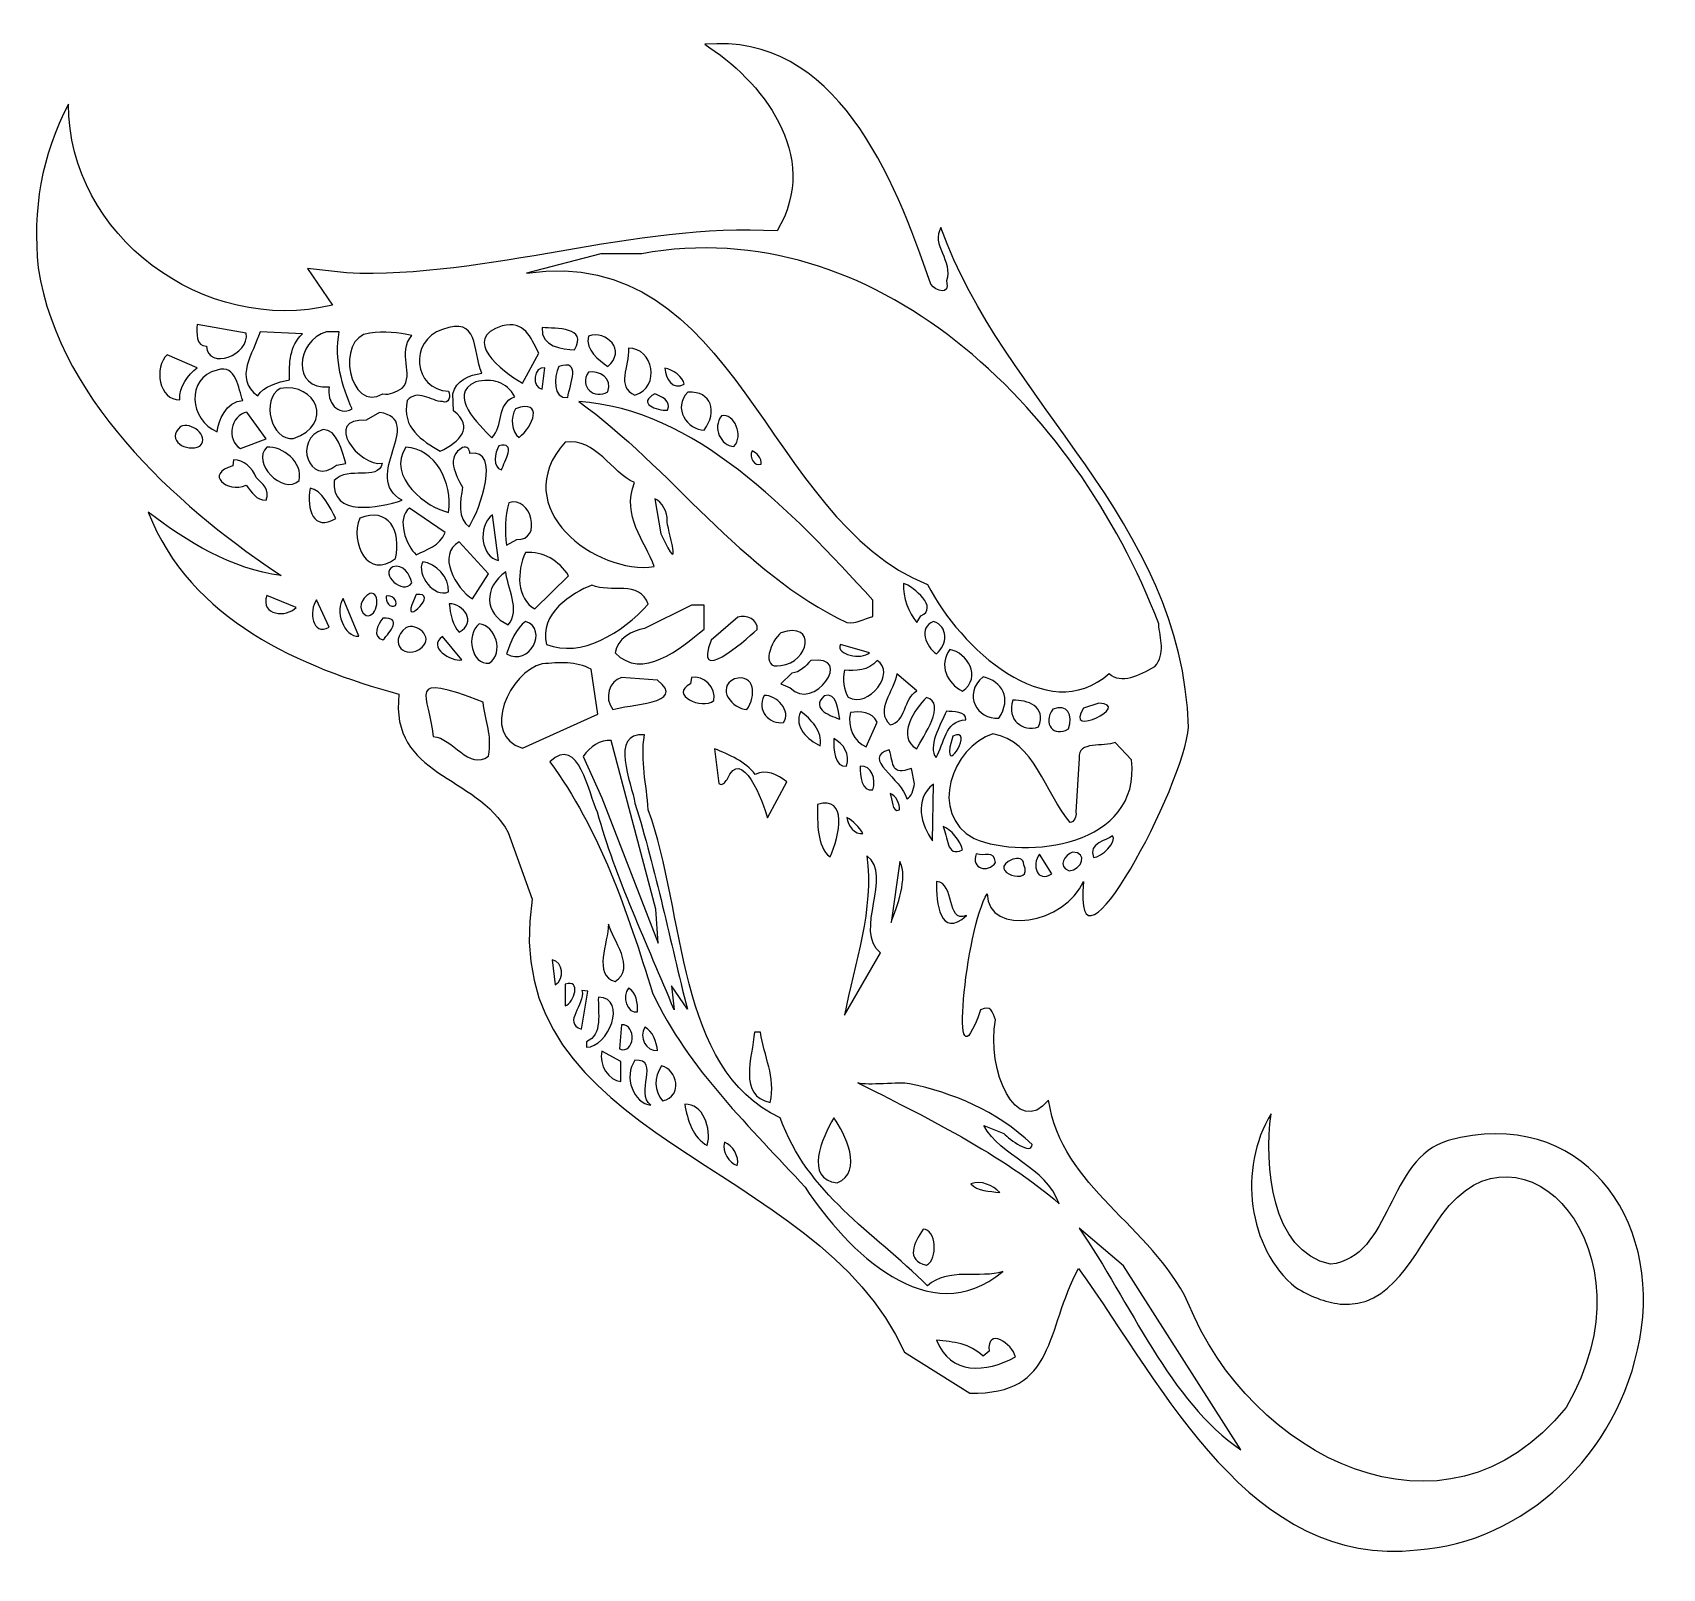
# Model space of a CAD drawing. Header units: centimetres. Extents: x -7.9 to 8, y -7.5 to 7.4.
import ezdxf

# ---------------------------------------------------------------- set-up
doc = ezdxf.new("R2010")
doc.units = ezdxf.units.CM
doc.header["$MEASUREMENT"] = 0
doc.layers.add('Ebene 1', color=7, linetype='Continuous')

msp = doc.modelspace()

# ---------------------------------------------------------------- linework, layer by layer
at = {"layer": 'Ebene 1'}
msp.add_open_spline([(-1.31303, 7.32479), (-0.03541, 7.43909), (0.52846, 6.04209), (0.8866, 4.99053), (0.8866, 4.99053), (0.9374, 4.92195), (1.0771, 4.87369), (1.039, 5.02355), (1.039, 5.02355), (1.10758, 5.21913), (0.88152, 5.37661), (0.98566, 5.54171), (0.98566, 5.54171), (1.5851, 3.83991), (3.33008, 2.70961), (3.39358, 0.68015), (3.39358, 0.68015), (3.36056, 0.13405), (2.2582, -1.9589), (2.3725, -0.82098), (2.3725, -0.82098), (2.19724, -1.22992), (1.4454, -1.36962), (1.43524, -0.94036), (1.43524, -0.94036), (1.2295, -1.2604), (1.04916, -2.97744), (1.37174, -2.07066), (1.37174, -2.07066), (1.46826, -2.01732), (1.49112, -2.09606), (1.51652, -2.16718), (1.51652, -2.16718), (1.42, -2.65232), (1.7248, -3.33304), (2.03214, -2.9495), (2.03214, -2.9495), (2.16422, -3.80802), (3.02782, -4.16108), (3.3885, -4.918), (3.3885, -4.918), (3.98032, -6.40644), (5.8904, -7.4072), (7.06642, -5.93908), (7.06642, -5.93908), (7.96812, -4.40746), (6.62446, -3.0003), (5.85738, -4.0671), (5.85738, -4.0671), (5.59322, -4.4354), (5.36208, -4.98658), (4.86932, -4.93324), (4.86932, -4.93324), (4.71946, -4.918), (4.57214, -4.8545), (4.43752, -4.77322), (4.43752, -4.77322), (3.96762, -4.39222), (3.87618, -3.61498), (4.19622, -3.08158), (4.19622, -3.08158), (4.13272, -3.58196), (4.19114, -4.41762), (4.77534, -4.54716), (4.77534, -4.54716), (5.37732, -4.47604), (5.3189, -3.51338), (5.92088, -3.3432), (5.92088, -3.3432), (7.2112, -2.99268), (8.00368, -4.10266), (7.7827, -5.27614), (7.7827, -5.27614), (7.58458, -6.40136), (6.64732, -7.25734), (5.62116, -7.32592), (5.62116, -7.32592), (3.99556, -7.50626), (3.17006, -5.77144), (2.32424, -4.5878), (2.32424, -4.5878), (1.99912, -5.18216), (2.11596, -5.82224), (1.2676, -5.79938), (1.2676, -5.79938), (1.2676, -5.79938), (0.63006, -5.40314), (0.63006, -5.40314), (0.63006, -5.40314), (-0.21575, -3.5083), (-3.34757, -3.35082), (-2.99197, -0.9937), (-2.99197, -0.9937), (-2.99197, -0.9937), (-3.22311, -0.346), (-3.22311, -0.346), (-3.22311, -0.346), (-3.54061, 0.23057), (-4.37627, 0.18993), (-4.28737, 1.00273), (-4.28737, 1.00273), (-5.23225, 1.25927), (-6.31937, 1.71901), (-6.72577, 2.77311), (-6.72577, 2.77311), (-6.34985, 2.48609), (-5.91805, 2.21685), (-5.43291, 2.15589), (-5.43291, 2.15589), (-6.30413, 2.72993), (-7.58683, 3.79419), (-7.79765, 5.15055), (-7.79765, 5.15055), (-7.85099, 5.71189), (-7.76971, 6.24021), (-7.50047, 6.74313), (-7.50047, 6.74313), (-7.50555, 5.46551), (-6.18221, 4.48507), (-4.93253, 4.78733), (-4.93253, 4.78733), (-4.93253, 4.78733), (-5.17637, 5.14293), (-5.17637, 5.14293), (-5.17637, 5.14293), (-5.17637, 5.14293), (-4.79791, 5.09975), (-4.79791, 5.09975), (-4.79791, 5.09975), (-3.41615, 5.04133), (-2.00645, 5.58997), (-0.60945, 5.50869), (-0.60945, 5.50869), (-0.16495, 6.24529), (-0.76947, 6.98189), (-1.31303, 7.32479)], degree=3, knots=[0, 0, 0, 0, 0.02941176, 0.02941176, 0.02941176, 0.02941176, 0.05882353, 0.05882353, 0.05882353, 0.05882353, 0.08823529, 0.08823529, 0.08823529, 0.08823529, 0.11764706, 0.11764706, 0.11764706, 0.11764706, 0.14705882, 0.14705882, 0.14705882, 0.14705882, 0.17647059, 0.17647059, 0.17647059, 0.17647059, 0.20588235, 0.20588235, 0.20588235, 0.20588235, 0.23529412, 0.23529412, 0.23529412, 0.23529412, 0.26470588, 0.26470588, 0.26470588, 0.26470588, 0.29411765, 0.29411765, 0.29411765, 0.29411765, 0.32352941, 0.32352941, 0.32352941, 0.32352941, 0.35294118, 0.35294118, 0.35294118, 0.35294118, 0.38235294, 0.38235294, 0.38235294, 0.38235294, 0.41176471, 0.41176471, 0.41176471, 0.41176471, 0.44117647, 0.44117647, 0.44117647, 0.44117647, 0.47058824, 0.47058824, 0.47058824, 0.47058824, 0.5, 0.5, 0.5, 0.5, 0.52941176, 0.52941176, 0.52941176, 0.52941176, 0.55882353, 0.55882353, 0.55882353, 0.55882353, 0.58823529, 0.58823529, 0.58823529, 0.58823529, 0.61764706, 0.61764706, 0.61764706, 0.61764706, 0.64705882, 0.64705882, 0.64705882, 0.64705882, 0.67647059, 0.67647059, 0.67647059, 0.67647059, 0.70588235, 0.70588235, 0.70588235, 0.70588235, 0.73529412, 0.73529412, 0.73529412, 0.73529412, 0.76470588, 0.76470588, 0.76470588, 0.76470588, 0.79411765, 0.79411765, 0.79411765, 0.79411765, 0.82352941, 0.82352941, 0.82352941, 0.82352941, 0.85294118, 0.85294118, 0.85294118, 0.85294118, 0.88235294, 0.88235294, 0.88235294, 0.88235294, 0.91176471, 0.91176471, 0.91176471, 0.91176471, 0.94117647, 0.94117647, 0.94117647, 0.94117647, 0.97058824, 0.97058824, 0.97058824, 0.97058824, 1, 1, 1, 1], dxfattribs=at)
at = {"layer": 'Ebene 1', "color": 7}
for points, knots in [([(-1.92517, 5.28771), (0.33034, 5.69665), (2.29122, 3.81197), (3.10402, 1.68599), (3.10402, 1.68599), (3.11418, 1.53867), (3.17514, 1.39897), (3.06592, 1.26943), (3.06592, 1.26943), (2.9186, 1.18561), (2.73572, 1.09671), (2.62142, 1.20085), (2.62142, 1.20085), (2.02198, 0.66999), (1.17108, 1.44977), (0.85612, 2.06699), (0.85612, 2.06699), (-0.73391, 2.70453), (-0.99553, 5.39439), (-3.04531, 5.09721), (-3.04531, 5.09721), (-3.04531, 5.09721), (-2.32395, 5.28771), (-2.32395, 5.28771), (-2.32395, 5.28771), (-2.32395, 5.28771), (-1.92517, 5.28771), (-1.92517, 5.28771)], [0, 0, 0, 0, 0.14285714, 0.14285714, 0.14285714, 0.14285714, 0.28571429, 0.28571429, 0.28571429, 0.28571429, 0.42857143, 0.42857143, 0.42857143, 0.42857143, 0.57142857, 0.57142857, 0.57142857, 0.57142857, 0.71428571, 0.71428571, 0.71428571, 0.71428571, 0.85714286, 0.85714286, 0.85714286, 0.85714286, 1, 1, 1, 1]), ([(-6.25079, 4.59937), (-6.25079, 4.59937), (-5.77327, 4.51301), (-5.77327, 4.51301), (-5.77327, 4.51301), (-5.73517, 4.30219), (-6.14665, 4.14979), (-6.15935, 4.38601), (-6.15935, 4.38601), (-6.26603, 4.38855), (-6.25333, 4.51555), (-6.25079, 4.59937)], [0, 0, 0, 0, 0.33333333, 0.33333333, 0.33333333, 0.33333333, 0.66666667, 0.66666667, 0.66666667, 0.66666667, 1, 1, 1, 1]), ([(-3.86319, 4.55111), (-3.50759, 4.68065), (-3.57109, 4.35299), (-3.48219, 4.12439), (-3.48219, 4.12439), (-3.59903, 4.10661), (-3.73365, 4.05581), (-3.76413, 3.92373), (-3.76413, 3.92373), (-3.76413, 3.92373), (-3.75651, 3.75863), (-3.75651, 3.75863), (-3.75651, 3.75863), (-3.54569, 3.59607), (-3.69809, 3.45637), (-3.88605, 3.36493), (-3.88605, 3.36493), (-4.06131, 3.46907), (-4.26451, 3.59099), (-4.20609, 3.85769), (-4.20609, 3.85769), (-4.10703, 3.97961), (-3.97241, 3.85007), (-3.86319, 3.84753), (-3.86319, 3.84753), (-3.80477, 3.82467), (-3.77937, 3.90087), (-3.80477, 3.94913), (-3.80477, 3.94913), (-4.14767, 3.96691), (-4.19593, 4.43935), (-3.86319, 4.55111)], [0, 0, 0, 0, 0.125, 0.125, 0.125, 0.125, 0.25, 0.25, 0.25, 0.25, 0.375, 0.375, 0.375, 0.375, 0.5, 0.5, 0.5, 0.5, 0.625, 0.625, 0.625, 0.625, 0.75, 0.75, 0.75, 0.75, 0.875, 0.875, 0.875, 0.875, 1, 1, 1, 1]), ([(-3.28153, 4.58413), (-3.06563, 4.64255), (-3.00975, 4.47491), (-2.92593, 4.31997), (-2.92593, 4.31997), (-2.92593, 4.31997), (-3.08595, 4.02787), (-3.08595, 4.02787), (-3.08595, 4.02787), (-3.28915, 4.14471), (-3.69047, 4.46221), (-3.28153, 4.58413)], [0, 0, 0, 0, 0.33333333, 0.33333333, 0.33333333, 0.33333333, 0.66666667, 0.66666667, 0.66666667, 0.66666667, 1, 1, 1, 1]), ([(-5.63865, 4.52571), (-5.63865, 4.52571), (-5.22463, 4.50793), (-5.22463, 4.50793), (-5.22463, 4.50793), (-5.35163, 4.39109), (-5.35671, 4.22345), (-5.35163, 4.06089), (-5.35163, 4.06089), (-5.46593, 4.03549), (-5.60309, 3.99993), (-5.66151, 3.90341), (-5.66151, 3.90341), (-5.89773, 4.08375), (-5.70469, 4.30981), (-5.63865, 4.52571)], [0, 0, 0, 0, 0.25, 0.25, 0.25, 0.25, 0.5, 0.5, 0.5, 0.5, 0.75, 0.75, 0.75, 0.75, 1, 1, 1, 1]), ([(-4.99095, 4.52825), (-4.99095, 4.52825), (-4.86903, 4.52571), (-4.86903, 4.52571), (-4.86903, 4.52571), (-4.91729, 4.25647), (-4.84109, 3.99739), (-4.74203, 3.77641), (-4.74203, 3.77641), (-4.88427, 3.70275), (-4.99095, 3.84499), (-4.96555, 3.99231), (-4.96555, 3.99231), (-5.33639, 3.95929), (-5.29067, 4.43681), (-4.99095, 4.52825)], [0, 0, 0, 0, 0.25, 0.25, 0.25, 0.25, 0.5, 0.5, 0.5, 0.5, 0.75, 0.75, 0.75, 0.75, 1, 1, 1, 1]), ([(-4.57185, 4.51555), (-4.42707, 4.53587), (-4.29499, 4.51809), (-4.16037, 4.49269), (-4.16037, 4.49269), (-4.31023, 4.31489), (-4.12989, 4.11677), (-4.25435, 3.97961), (-4.25435, 3.97961), (-4.31785, 3.94405), (-4.37119, 3.91103), (-4.44231, 3.92373), (-4.44231, 3.92373), (-4.76743, 3.72815), (-4.91475, 4.47237), (-4.57185, 4.51555)], [0, 0, 0, 0, 0.25, 0.25, 0.25, 0.25, 0.5, 0.5, 0.5, 0.5, 0.75, 0.75, 0.75, 0.75, 1, 1, 1, 1]), ([(-2.89291, 4.56889), (-2.75829, 4.55365), (-2.44841, 4.58413), (-2.57795, 4.35045), (-2.57795, 4.35045), (-2.69479, 4.36061), (-2.91323, 4.37839), (-2.89291, 4.56889)], [0, 0, 0, 0, 0.5, 0.5, 0.5, 0.5, 1, 1, 1, 1]), ([(-2.44333, 4.48507), (-2.26807, 4.54857), (-2.06995, 4.34283), (-2.25537, 4.19043), (-2.25537, 4.19043), (-2.34427, 4.25393), (-2.47635, 4.34537), (-2.44333, 4.48507)], [0, 0, 0, 0, 0.5, 0.5, 0.5, 0.5, 1, 1, 1, 1]), ([(-6.54035, 4.30473), (-6.54035, 4.30473), (-6.25079, 4.17773), (-6.25079, 4.17773), (-6.25079, 4.17773), (-6.33969, 4.10915), (-6.42605, 3.99485), (-6.41843, 3.86531), (-6.41843, 3.86531), (-6.62417, 3.85769), (-6.67243, 4.18535), (-6.54035, 4.30473)], [0, 0, 0, 0, 0.33333333, 0.33333333, 0.33333333, 0.33333333, 0.66666667, 0.66666667, 0.66666667, 0.66666667, 1, 1, 1, 1]), ([(-2.05471, 4.36823), (-1.81341, 4.37331), (-1.73721, 3.98977), (-1.99121, 3.91103), (-1.99121, 3.91103), (-2.17917, 3.99739), (-2.04709, 4.18281), (-2.05471, 4.36823)], [0, 0, 0, 0, 0.5, 0.5, 0.5, 0.5, 1, 1, 1, 1]), ([(-6.05521, 4.15487), (-5.86471, 4.21583), (-5.85201, 3.96945), (-5.80629, 3.86023), (-5.80629, 3.86023), (-5.96377, 3.85515), (-6.05267, 3.64941), (-6.05521, 3.55543), (-6.05521, 3.55543), (-6.32445, 3.66719), (-6.36509, 4.07613), (-6.05521, 4.15487)], [0, 0, 0, 0, 0.33333333, 0.33333333, 0.33333333, 0.33333333, 0.66666667, 0.66666667, 0.66666667, 0.66666667, 1, 1, 1, 1]), ([(-2.89291, 3.96945), (-2.99959, 3.97707), (-2.97673, 4.20313), (-2.86751, 4.17519), (-2.86751, 4.17519), (-2.86751, 4.17519), (-2.89291, 3.96945), (-2.89291, 3.96945)], [0, 0, 0, 0, 0.5, 0.5, 0.5, 0.5, 1, 1, 1, 1]), ([(-2.73289, 4.19043), (-2.50683, 4.26409), (-2.62621, 4.02279), (-2.64399, 3.88817), (-2.64399, 3.88817), (-2.79385, 3.87039), (-2.77861, 4.08629), (-2.73289, 4.19043)], [0, 0, 0, 0, 0.5, 0.5, 0.5, 0.5, 1, 1, 1, 1]), ([(-2.44333, 4.13455), (-2.34427, 4.15487), (-2.20203, 4.07613), (-2.25537, 3.94405), (-2.25537, 3.94405), (-2.38745, 3.86277), (-2.53731, 3.99231), (-2.44333, 4.13455)], [0, 0, 0, 0, 0.5, 0.5, 0.5, 0.5, 1, 1, 1, 1]), ([(-1.69911, 4.17265), (-1.63053, 4.16503), (-1.51623, 4.08375), (-1.51369, 4.01771), (-1.51369, 4.01771), (-1.62291, 3.95167), (-1.69657, 4.07359), (-1.69911, 4.17265)], [0, 0, 0, 0, 0.5, 0.5, 0.5, 0.5, 1, 1, 1, 1]), ([(-5.44307, 3.97453), (-5.09001, 4.03803), (-4.91475, 3.62655), (-5.31353, 3.48939), (-5.31353, 3.48939), (-5.52943, 3.46399), (-5.63357, 3.87039), (-5.44307, 3.97453)], [0, 0, 0, 0, 0.5, 0.5, 0.5, 0.5, 1, 1, 1, 1]), ([(-3.54061, 4.04057), (-3.37551, 4.07613), (-3.24089, 4.04311), (-3.15961, 3.89579), (-3.15961, 3.89579), (-3.34249, 3.82975), (-3.26629, 3.60877), (-3.38313, 3.49701), (-3.38313, 3.49701), (-3.50759, 3.62401), (-3.82255, 3.91103), (-3.54061, 4.04057)], [0, 0, 0, 0, 0.33333333, 0.33333333, 0.33333333, 0.33333333, 0.66666667, 0.66666667, 0.66666667, 0.66666667, 1, 1, 1, 1]), ([(-3.15199, 3.77895), (-2.87513, 3.87547), (-2.98181, 3.60369), (-3.11897, 3.49955), (-3.11897, 3.49955), (-3.19263, 3.55035), (-3.20787, 3.69513), (-3.15199, 3.77895)], [0, 0, 0, 0, 0.5, 0.5, 0.5, 0.5, 1, 1, 1, 1]), ([(-2.53731, 3.84753), (-1.40955, 3.77895), (-0.47737, 2.78835), (0.32272, 1.91713), (0.32272, 1.91713), (0.32272, 1.91713), (0.32272, 1.75711), (0.32272, 1.75711), (0.32272, 1.75711), (0.23636, 1.73425), (0.16524, 1.68599), (0.07126, 1.69869), (0.07126, 1.69869), (-0.95489, 2.17875), (-1.65085, 3.21761), (-2.53731, 3.84753)], [0, 0, 0, 0, 0.25, 0.25, 0.25, 0.25, 0.5, 0.5, 0.5, 0.5, 0.75, 0.75, 0.75, 0.75, 1, 1, 1, 1]), ([(-1.79817, 3.92373), (-1.73975, 3.89833), (-1.63307, 3.86023), (-1.67371, 3.76371), (-1.67371, 3.76371), (-1.78039, 3.75863), (-1.97343, 3.82975), (-1.79817, 3.92373)], [0, 0, 0, 0, 0.5, 0.5, 0.5, 0.5, 1, 1, 1, 1]), ([(-1.47559, 3.93897), (-1.24445, 3.95421), (-1.18603, 3.74847), (-1.31811, 3.57067), (-1.31811, 3.57067), (-1.47559, 3.57067), (-1.63307, 3.78911), (-1.47559, 3.93897)], [0, 0, 0, 0, 0.5, 0.5, 0.5, 0.5, 1, 1, 1, 1]), ([(-6.41081, 3.60623), (-6.31683, 3.65449), (-6.12125, 3.51733), (-6.22539, 3.41573), (-6.22539, 3.41573), (-6.34731, 3.34969), (-6.56575, 3.47161), (-6.41081, 3.60623)], [0, 0, 0, 0, 0.5, 0.5, 0.5, 0.5, 1, 1, 1, 1]), ([(-5.76565, 3.74593), (-5.76565, 3.74593), (-5.58023, 3.48685), (-5.58023, 3.48685), (-5.58023, 3.48685), (-5.58023, 3.48685), (-5.82915, 3.39033), (-5.82915, 3.39033), (-5.82915, 3.39033), (-5.97139, 3.48177), (-5.92313, 3.71291), (-5.76565, 3.74593)], [0, 0, 0, 0, 0.33333333, 0.33333333, 0.33333333, 0.33333333, 0.66666667, 0.66666667, 0.66666667, 0.66666667, 1, 1, 1, 1]), ([(-4.47533, 3.74339), (-4.01305, 3.66973), (-4.66837, 3.11093), (-4.25435, 2.88741), (-4.25435, 2.88741), (-4.48803, 2.81883), (-4.94523, 2.71469), (-4.91729, 3.08045), (-4.91729, 3.08045), (-4.77759, 3.22777), (-4.49565, 3.06521), (-4.44993, 3.24809), (-4.44993, 3.24809), (-4.67599, 3.20999), (-5.03413, 3.69005), (-4.60487, 3.66719), (-4.60487, 3.66719), (-4.60487, 3.66719), (-4.47533, 3.74339), (-4.47533, 3.74339)], [0, 0, 0, 0, 0.2, 0.2, 0.2, 0.2, 0.4, 0.4, 0.4, 0.4, 0.6, 0.6, 0.6, 0.6, 0.8, 0.8, 0.8, 0.8, 1, 1, 1, 1]), ([(-1.15047, 3.71037), (-1.02601, 3.74339), (-0.92949, 3.50971), (-1.02855, 3.41065), (-1.02855, 3.41065), (-1.15809, 3.42081), (-1.23937, 3.59099), (-1.15047, 3.71037)], [0, 0, 0, 0, 0.5, 0.5, 0.5, 0.5, 1, 1, 1, 1]), ([(-5.02397, 3.57575), (-4.89189, 3.58337), (-4.83601, 3.35477), (-4.80299, 3.24555), (-4.80299, 3.24555), (-4.80299, 3.24555), (-4.89443, 3.23031), (-4.89443, 3.23031), (-4.89443, 3.23031), (-5.15859, 3.00933), (-5.32623, 3.48939), (-5.02397, 3.57575)], [0, 0, 0, 0, 0.33333333, 0.33333333, 0.33333333, 0.33333333, 0.66666667, 0.66666667, 0.66666667, 0.66666667, 1, 1, 1, 1]), ([(-2.66939, 3.45383), (-2.37221, 3.49447), (-2.21981, 3.15919), (-1.99629, 3.06013), (-1.99629, 3.06013), (-2.12329, 2.72739), (-1.89469, 2.49879), (-1.80325, 2.24225), (-1.80325, 2.24225), (-2.36205, 2.15843), (-3.24851, 2.81375), (-2.66939, 3.45383)], [0, 0, 0, 0, 0.33333333, 0.33333333, 0.33333333, 0.33333333, 0.66666667, 0.66666667, 0.66666667, 0.66666667, 1, 1, 1, 1]), ([(-5.57261, 3.40557), (-5.41767, 3.41573), (-5.21955, 3.25825), (-5.25765, 3.08045), (-5.25765, 3.08045), (-5.42021, 2.93059), (-5.72755, 3.26079), (-5.57261, 3.40557)], [0, 0, 0, 0, 0.5, 0.5, 0.5, 0.5, 1, 1, 1, 1]), ([(-4.21879, 3.40557), (-3.93685, 3.39033), (-3.76159, 3.06521), (-3.80477, 2.77057), (-3.80477, 2.77057), (-4.00543, 2.80867), (-4.41691, 3.11601), (-4.21879, 3.40557)], [0, 0, 0, 0, 0.5, 0.5, 0.5, 0.5, 1, 1, 1, 1]), ([(-3.66761, 3.40049), (-3.62443, 3.41827), (-3.59903, 3.38525), (-3.59649, 3.34461), (-3.59649, 3.34461), (-3.28915, 3.39033), (-3.49743, 2.80105), (-3.60411, 2.63087), (-3.60411, 2.63087), (-3.72095, 2.70453), (-3.69047, 2.88741), (-3.66761, 3.01441), (-3.66761, 3.01441), (-3.73619, 3.13379), (-3.83271, 3.31667), (-3.66761, 3.40049)], [0, 0, 0, 0, 0.25, 0.25, 0.25, 0.25, 0.5, 0.5, 0.5, 0.5, 0.75, 0.75, 0.75, 0.75, 1, 1, 1, 1]), ([(-3.31455, 3.41827), (-3.14183, 3.46145), (-3.25867, 3.26841), (-3.28915, 3.18459), (-3.28915, 3.18459), (-3.37805, 3.20491), (-3.35519, 3.35223), (-3.31455, 3.41827)], [0, 0, 0, 0, 0.5, 0.5, 0.5, 0.5, 1, 1, 1, 1]), ([(-0.76439, 3.23793), (-0.82789, 3.21761), (-0.88631, 3.30143), (-0.85075, 3.36747), (-0.85075, 3.36747), (-0.81011, 3.35223), (-0.75423, 3.29889), (-0.76439, 3.23793)], [0, 0, 0, 0, 0.5, 0.5, 0.5, 0.5, 1, 1, 1, 1]), ([(-5.89519, 3.28111), (-5.79613, 3.28365), (-5.71485, 3.20491), (-5.67675, 3.11093), (-5.67675, 3.11093), (-5.61833, 3.04997), (-5.53451, 2.98901), (-5.58023, 2.88741), (-5.58023, 2.88741), (-5.67929, 2.88995), (-5.70977, 2.96107), (-5.77327, 3.03473), (-5.77327, 3.03473), (-5.96377, 2.95599), (-6.18221, 3.14649), (-5.90281, 3.22269), (-5.90281, 3.22269), (-5.90281, 3.22269), (-5.89519, 3.28111), (-5.89519, 3.28111)], [0, 0, 0, 0, 0.2, 0.2, 0.2, 0.2, 0.4, 0.4, 0.4, 0.4, 0.6, 0.6, 0.6, 0.6, 0.8, 0.8, 0.8, 0.8, 1, 1, 1, 1]), ([(-5.15097, 3.00425), (-5.04429, 2.99917), (-4.95285, 2.81121), (-4.90205, 2.71215), (-4.90205, 2.71215), (-5.11541, 2.58007), (-5.18907, 2.79851), (-5.15097, 3.00425)], [0, 0, 0, 0, 0.5, 0.5, 0.5, 0.5, 1, 1, 1, 1]), ([(-3.21803, 2.86201), (-3.00213, 2.94329), (-2.88529, 2.49117), (-3.14183, 2.50641), (-3.14183, 2.50641), (-3.14183, 2.50641), (-3.24089, 2.45053), (-3.24089, 2.45053), (-3.24089, 2.45053), (-3.25867, 2.58515), (-3.25867, 2.73247), (-3.21803, 2.86201)], [0, 0, 0, 0, 0.33333333, 0.33333333, 0.33333333, 0.33333333, 0.66666667, 0.66666667, 0.66666667, 0.66666667, 1, 1, 1, 1]), ([(-1.79817, 2.90265), (-1.72451, 2.87217), (-1.67371, 2.77311), (-1.67879, 2.68929), (-1.67879, 2.68929), (-1.68387, 2.63849), (-1.50607, 2.07207), (-1.73975, 2.56229), (-1.73975, 2.56229), (-1.73975, 2.56229), (-1.79817, 2.90265), (-1.79817, 2.90265)], [0, 0, 0, 0, 0.33333333, 0.33333333, 0.33333333, 0.33333333, 0.66666667, 0.66666667, 0.66666667, 0.66666667, 1, 1, 1, 1]), ([(-4.66837, 2.71469), (-4.39151, 2.82645), (-4.25943, 2.59023), (-4.32039, 2.32099), (-4.32039, 2.32099), (-4.58709, 2.11271), (-4.76743, 2.47085), (-4.66837, 2.71469)], [0, 0, 0, 0, 0.5, 0.5, 0.5, 0.5, 1, 1, 1, 1]), ([(-4.18577, 2.81121), (-4.18577, 2.81121), (-3.83779, 2.57499), (-3.83779, 2.57499), (-3.83779, 2.57499), (-3.88605, 2.44545), (-4.02067, 2.40735), (-4.11973, 2.35655), (-4.11973, 2.35655), (-4.21371, 2.44545), (-4.31785, 2.70961), (-4.18577, 2.81121)], [0, 0, 0, 0, 0.33333333, 0.33333333, 0.33333333, 0.33333333, 0.66666667, 0.66666667, 0.66666667, 0.66666667, 1, 1, 1, 1]), ([(-3.37805, 2.74771), (-3.37805, 2.74771), (-3.31963, 2.30321), (-3.31963, 2.30321), (-3.31963, 2.30321), (-3.48219, 2.32861), (-3.53045, 2.62833), (-3.37805, 2.74771)], [0, 0, 0, 0, 0.5, 0.5, 0.5, 0.5, 1, 1, 1, 1]), ([(-3.70063, 2.48355), (-3.70063, 2.48355), (-3.41615, 2.17367), (-3.41615, 2.17367), (-3.41615, 2.17367), (-3.41615, 2.17367), (-3.57109, 1.92729), (-3.57109, 1.92729), (-3.57109, 1.92729), (-3.73619, 2.02889), (-3.92161, 2.36417), (-3.70063, 2.48355)], [0, 0, 0, 0, 0.33333333, 0.33333333, 0.33333333, 0.33333333, 0.66666667, 0.66666667, 0.66666667, 0.66666667, 1, 1, 1, 1]), ([(-3.05547, 2.37941), (-2.88783, 2.39211), (-2.72781, 2.30067), (-2.63637, 2.15335), (-2.63637, 2.15335), (-2.63637, 2.15335), (-2.96657, 1.83077), (-2.96657, 1.83077), (-2.96657, 1.83077), (-3.14183, 1.92983), (-3.14437, 2.19653), (-3.05547, 2.37941)], [0, 0, 0, 0, 0.33333333, 0.33333333, 0.33333333, 0.33333333, 0.66666667, 0.66666667, 0.66666667, 0.66666667, 1, 1, 1, 1]), ([(-4.34579, 2.23971), (-4.24673, 2.27273), (-4.18069, 2.16351), (-4.16037, 2.08477), (-4.16037, 2.08477), (-4.24927, 1.95777), (-4.47787, 2.17621), (-4.34579, 2.23971)], [0, 0, 0, 0, 0.5, 0.5, 0.5, 0.5, 1, 1, 1, 1]), ([(-4.05623, 2.29051), (-3.92669, 2.27019), (-3.79461, 2.14319), (-3.80477, 1.99587), (-3.80477, 1.99587), (-3.94701, 1.93491), (-4.11973, 2.16351), (-4.05623, 2.29051)], [0, 0, 0, 0, 0.5, 0.5, 0.5, 0.5, 1, 1, 1, 1]), ([(-3.24851, 2.19145), (-3.23073, 2.03397), (-3.10373, 1.82569), (-3.22311, 1.67583), (-3.22311, 1.67583), (-3.46187, 1.78251), (-3.46187, 2.04413), (-3.24851, 2.19145)], [0, 0, 0, 0, 0.5, 0.5, 0.5, 0.5, 1, 1, 1, 1]), ([(-2.41031, 2.06191), (-2.22743, 1.98063), (-1.94803, 2.11525), (-1.86167, 1.87649), (-1.86167, 1.87649), (-2.11567, 1.59709), (-2.51191, 1.35071), (-2.85227, 1.48533), (-2.85227, 1.48533), (-2.92593, 1.78759), (-2.60335, 1.98825), (-2.41031, 2.06191)], [0, 0, 0, 0, 0.33333333, 0.33333333, 0.33333333, 0.33333333, 0.66666667, 0.66666667, 0.66666667, 0.66666667, 1, 1, 1, 1]), ([(0.6199, 2.07969), (0.7215, 2.04921), (0.96788, 1.83585), (0.79008, 1.76473), (0.79008, 1.76473), (0.79008, 1.76473), (0.74944, 1.69869), (0.74944, 1.69869), (0.74944, 1.69869), (0.66816, 1.79267), (0.61482, 1.93999), (0.6199, 2.07969)], [0, 0, 0, 0, 0.33333333, 0.33333333, 0.33333333, 0.33333333, 0.66666667, 0.66666667, 0.66666667, 0.66666667, 1, 1, 1, 1]), ([(-5.57261, 1.96285), (-5.57261, 1.96285), (-5.28813, 1.84601), (-5.28813, 1.84601), (-5.28813, 1.84601), (-5.38211, 1.74441), (-5.63611, 1.76219), (-5.57261, 1.96285)], [0, 0, 0, 0, 0.5, 0.5, 0.5, 0.5, 1, 1, 1, 1]), ([(-5.09001, 1.91967), (-5.09001, 1.91967), (-4.96555, 1.65297), (-4.96555, 1.65297), (-4.96555, 1.65297), (-5.13319, 1.56407), (-5.16367, 1.81045), (-5.09001, 1.91967)], [0, 0, 0, 0, 0.5, 0.5, 0.5, 0.5, 1, 1, 1, 1]), ([(-4.82839, 1.93237), (-4.82839, 1.93237), (-4.67599, 1.56407), (-4.67599, 1.56407), (-4.67599, 1.56407), (-4.82331, 1.55137), (-4.91729, 1.82315), (-4.82839, 1.93237)], [0, 0, 0, 0, 0.5, 0.5, 0.5, 0.5, 1, 1, 1, 1]), ([(-4.57185, 1.98063), (-4.45501, 2.00857), (-4.49311, 1.73679), (-4.60487, 1.76727), (-4.60487, 1.76727), (-4.70393, 1.82315), (-4.65059, 1.93745), (-4.57185, 1.98063)], [0, 0, 0, 0, 0.5, 0.5, 0.5, 0.5, 1, 1, 1, 1]), ([(-4.41183, 1.95523), (-4.36357, 1.97047), (-4.29499, 1.91713), (-4.32039, 1.86379), (-4.32039, 1.86379), (-4.37119, 1.83077), (-4.42199, 1.90443), (-4.41183, 1.95523)], [0, 0, 0, 0, 0.5, 0.5, 0.5, 0.5, 1, 1, 1, 1]), ([(-4.11973, 1.97047), (-3.88605, 2.00095), (-4.24419, 1.66059), (-4.16037, 1.87141), (-4.16037, 1.87141), (-4.16037, 1.87141), (-4.11973, 1.97047), (-4.11973, 1.97047)], [0, 0, 0, 0, 0.5, 0.5, 0.5, 0.5, 1, 1, 1, 1]), ([(-4.44231, 1.73933), (-4.25435, 1.75457), (-4.36865, 1.60725), (-4.44231, 1.52851), (-4.44231, 1.52851), (-4.55153, 1.55645), (-4.49565, 1.68091), (-4.44231, 1.73933)], [0, 0, 0, 0, 0.5, 0.5, 0.5, 0.5, 1, 1, 1, 1]), ([(-3.79715, 1.88157), (-3.65745, 1.87903), (-3.52537, 1.70377), (-3.70063, 1.60471), (-3.70063, 1.60471), (-3.76413, 1.66567), (-3.78953, 1.78251), (-3.79715, 1.88157)], [0, 0, 0, 0, 0.5, 0.5, 0.5, 0.5, 1, 1, 1, 1]), ([(-1.44257, 1.86633), (-1.44257, 1.86633), (-1.31811, 1.86633), (-1.31811, 1.86633), (-1.31811, 1.86633), (-1.31811, 1.86633), (-1.31811, 1.63519), (-1.31811, 1.63519), (-1.31811, 1.63519), (-1.55687, 1.43961), (-1.92009, 1.12973), (-2.18425, 1.40405), (-2.18425, 1.40405), (-2.16901, 1.53867), (-2.01407, 1.62249), (-1.89977, 1.64027), (-1.89977, 1.64027), (-1.89977, 1.64027), (-1.44257, 1.86633), (-1.44257, 1.86633)], [0, 0, 0, 0, 0.2, 0.2, 0.2, 0.2, 0.4, 0.4, 0.4, 0.4, 0.6, 0.6, 0.6, 0.6, 0.8, 0.8, 0.8, 0.8, 1, 1, 1, 1]), ([(-0.99045, 1.74949), (-0.91171, 1.77743), (-0.78725, 1.72663), (-0.80249, 1.63011), (-0.80249, 1.63011), (-0.94219, 1.50565), (-1.42479, 1.08147), (-1.24953, 1.52597), (-1.24953, 1.52597), (-1.24953, 1.52597), (-0.99045, 1.74949), (-0.99045, 1.74949)], [0, 0, 0, 0, 0.33333333, 0.33333333, 0.33333333, 0.33333333, 0.66666667, 0.66666667, 0.66666667, 0.66666667, 1, 1, 1, 1]), ([(-4.21879, 1.64789), (-4.11211, 1.70123), (-3.94955, 1.55645), (-4.06131, 1.45739), (-4.06131, 1.45739), (-4.22387, 1.32023), (-4.40167, 1.50311), (-4.21879, 1.64789)], [0, 0, 0, 0, 0.5, 0.5, 0.5, 0.5, 1, 1, 1, 1]), ([(-3.50759, 1.68599), (-3.35011, 1.66821), (-3.25867, 1.40659), (-3.40853, 1.30245), (-3.40853, 1.30245), (-3.58125, 1.28721), (-3.63967, 1.57169), (-3.50759, 1.68599)], [0, 0, 0, 0, 0.5, 0.5, 0.5, 0.5, 1, 1, 1, 1]), ([(-3.05547, 1.70885), (-2.82941, 1.63265), (-3.01737, 1.26435), (-3.24089, 1.39389), (-3.24089, 1.39389), (-3.19771, 1.50565), (-3.15199, 1.64281), (-3.05547, 1.70885)], [0, 0, 0, 0, 0.5, 0.5, 0.5, 0.5, 1, 1, 1, 1]), ([(-0.57135, 1.59709), (-0.21321, 1.71901), (-0.29957, 1.30499), (-0.57135, 1.27959), (-0.57135, 1.27959), (-0.78471, 1.23641), (-0.66025, 1.53359), (-0.57135, 1.59709)], [0, 0, 0, 0, 0.5, 0.5, 0.5, 0.5, 1, 1, 1, 1]), ([(0.912, 1.70885), (1.05932, 1.66059), (1.04916, 1.48533), (0.94248, 1.39389), (0.94248, 1.39389), (0.83834, 1.45993), (0.76468, 1.65043), (0.912, 1.70885)], [0, 0, 0, 0, 0.5, 0.5, 0.5, 0.5, 1, 1, 1, 1]), ([(-3.86319, 1.56153), (-3.86319, 1.56153), (-3.67523, 1.33547), (-3.67523, 1.33547), (-3.67523, 1.33547), (-3.77937, 1.31261), (-4.01559, 1.46247), (-3.86319, 1.56153)], [0, 0, 0, 0, 0.5, 0.5, 0.5, 0.5, 1, 1, 1, 1]), ([(0.00776, 1.48533), (0.00776, 1.48533), (0.2897, 1.40405), (0.2897, 1.40405), (0.2897, 1.40405), (0.2135, 1.33293), (-0.04049, 1.38373), (0.00776, 1.48533)], [0, 0, 0, 0, 0.5, 0.5, 0.5, 0.5, 1, 1, 1, 1]), ([(1.07202, 1.43453), (1.23712, 1.40659), (1.39206, 1.16783), (1.19394, 1.03067), (1.19394, 1.03067), (1.04662, 1.10433), (0.96026, 1.28467), (1.07202, 1.43453)], [0, 0, 0, 0, 0.5, 0.5, 0.5, 0.5, 1, 1, 1, 1]), ([(-2.89291, 1.29483), (-2.72781, 1.31261), (-2.56271, 1.32277), (-2.41793, 1.24403), (-2.41793, 1.24403), (-2.41793, 1.24403), (-2.35189, 0.80715), (-2.35189, 0.80715), (-2.35189, 0.80715), (-2.35189, 0.80715), (-3.08595, 0.47695), (-3.08595, 0.47695), (-3.08595, 0.47695), (-3.49997, 0.59379), (-3.20787, 1.22625), (-2.89291, 1.29483)], [0, 0, 0, 0, 0.25, 0.25, 0.25, 0.25, 0.5, 0.5, 0.5, 0.5, 0.75, 0.75, 0.75, 0.75, 1, 1, 1, 1]), ([(-0.28179, 1.32785), (0.15508, 1.39135), (-0.25639, 0.81731), (-0.47991, 1.06369), (-0.47991, 1.06369), (-0.47991, 1.06369), (-0.57135, 1.10179), (-0.57135, 1.10179), (-0.57135, 1.10179), (-0.57135, 1.10179), (-0.46467, 1.20593), (-0.46467, 1.20593), (-0.46467, 1.20593), (-0.38847, 1.21101), (-0.32751, 1.27705), (-0.28179, 1.32785)], [0, 0, 0, 0, 0.25, 0.25, 0.25, 0.25, 0.5, 0.5, 0.5, 0.5, 0.75, 0.75, 0.75, 0.75, 1, 1, 1, 1]), ([(0.36336, 1.33039), (0.5564, 1.21863), (0.28462, 0.85541), (0.08142, 0.97225), (0.08142, 0.97225), (0.04078, 1.04591), (0.023, 1.14243), (0.0484, 1.23387), (0.0484, 1.23387), (0.15, 1.23133), (0.28462, 1.22117), (0.36336, 1.33039)], [0, 0, 0, 0, 0.33333333, 0.33333333, 0.33333333, 0.33333333, 0.66666667, 0.66666667, 0.66666667, 0.66666667, 1, 1, 1, 1]), ([(-3.46695, 0.92399), (-3.44917, 0.71825), (-3.37805, 0.61919), (-3.41615, 0.39821), (-3.41615, 0.39821), (-3.60411, 0.25343), (-3.76413, 0.57855), (-3.95463, 0.58871), (-3.95463, 0.58871), (-3.99019, 0.99511), (-4.25435, 1.22879), (-3.46695, 0.92399)], [0, 0, 0, 0, 0.33333333, 0.33333333, 0.33333333, 0.33333333, 0.66666667, 0.66666667, 0.66666667, 0.66666667, 1, 1, 1, 1]), ([(-2.12075, 1.16275), (-2.12075, 1.16275), (-1.77277, 1.13735), (-1.77277, 1.13735), (-1.77277, 1.13735), (-1.46797, 0.90367), (-2.06995, 0.90367), (-2.20711, 0.85033), (-2.20711, 0.85033), (-2.29347, 0.96717), (-2.24267, 1.12973), (-2.12075, 1.16275)], [0, 0, 0, 0, 0.33333333, 0.33333333, 0.33333333, 0.33333333, 0.66666667, 0.66666667, 0.66666667, 0.66666667, 1, 1, 1, 1]), ([(-1.44257, 1.16275), (-1.32573, 1.18815), (-1.19365, 1.06623), (-1.22413, 0.93923), (-1.22413, 0.93923), (-1.34097, 0.84525), (-1.66355, 0.99511), (-1.45019, 1.10179), (-1.45019, 1.10179), (-1.45019, 1.10179), (-1.44257, 1.16275), (-1.44257, 1.16275)], [0, 0, 0, 0, 0.33333333, 0.33333333, 0.33333333, 0.33333333, 0.66666667, 0.66666667, 0.66666667, 0.66666667, 1, 1, 1, 1]), ([(-1.02347, 1.15005), (-0.82027, 1.20593), (-0.81011, 0.98241), (-0.90155, 0.85033), (-0.90155, 0.85033), (-1.04125, 0.86049), (-1.20889, 1.05607), (-1.02347, 1.15005)], [0, 0, 0, 0, 0.5, 0.5, 0.5, 0.5, 1, 1, 1, 1]), ([(0.5564, 1.19831), (0.5564, 1.19831), (0.74944, 1.03321), (0.74944, 1.03321), (0.74944, 1.03321), (0.6199, 0.95701), (0.64784, 0.73095), (0.49036, 0.70301), (0.49036, 0.70301), (0.33796, 0.85033), (0.531, 1.02559), (0.5564, 1.19831)], [0, 0, 0, 0, 0.33333333, 0.33333333, 0.33333333, 0.33333333, 0.66666667, 0.66666667, 0.66666667, 0.66666667, 1, 1, 1, 1]), ([(1.3946, 1.17037), (1.58256, 1.12465), (1.67654, 0.96209), (1.54954, 0.76905), (1.54954, 0.76905), (1.33618, 0.75127), (1.19394, 0.99765), (1.3946, 1.17037)], [0, 0, 0, 0, 0.5, 0.5, 0.5, 0.5, 1, 1, 1, 1]), ([(-0.73391, 0.98749), (-0.61707, 0.99765), (-0.46467, 0.83509), (-0.54595, 0.72587), (-0.54595, 0.72587), (-0.68057, 0.70301), (-0.81265, 0.84271), (-0.73391, 0.98749)], [0, 0, 0, 0, 0.5, 0.5, 0.5, 0.5, 1, 1, 1, 1]), ([(-0.15225, 0.98495), (-0.02525, 1.02559), (-0.01255, 0.84017), (0.00268, 0.75635), (0.00268, 0.75635), (-0.06335, 0.78429), (-0.29449, 0.85033), (-0.15225, 0.98495)], [0, 0, 0, 0, 0.5, 0.5, 0.5, 0.5, 1, 1, 1, 1]), ([(0.84596, 0.96717), (1.04408, 0.91637), (0.81294, 0.58871), (0.74944, 0.46933), (0.74944, 0.46933), (0.54878, 0.58109), (0.72912, 0.86303), (0.84596, 0.96717)], [0, 0, 0, 0, 0.5, 0.5, 0.5, 0.5, 1, 1, 1, 1]), ([(-0.37831, 0.83255), (-0.28179, 0.76397), (-0.16241, 0.63697), (-0.19035, 0.49981), (-0.19035, 0.49981), (-0.30465, 0.55315), (-0.45197, 0.68015), (-0.37831, 0.83255)], [0, 0, 0, 0, 0.5, 0.5, 0.5, 0.5, 1, 1, 1, 1]), ([(0.10428, 0.82239), (0.19826, 0.83509), (0.32018, 0.83255), (0.36336, 0.72841), (0.36336, 0.72841), (0.36336, 0.72841), (0.25922, 0.48711), (0.25922, 0.48711), (0.25922, 0.48711), (0.13984, 0.54299), (0.07126, 0.67253), (0.10428, 0.82239)], [0, 0, 0, 0, 0.33333333, 0.33333333, 0.33333333, 0.33333333, 0.66666667, 0.66666667, 0.66666667, 0.66666667, 1, 1, 1, 1]), ([(1.039, 0.83509), (1.09742, 0.83001), (1.2422, 0.83763), (1.22696, 0.75127), (1.22696, 0.75127), (1.01868, 0.74365), (1.02122, 0.51759), (0.9374, 0.38551), (0.9374, 0.38551), (0.85358, 0.48457), (0.97804, 0.69793), (1.039, 0.83509)], [0, 0, 0, 0, 0.33333333, 0.33333333, 0.33333333, 0.33333333, 0.66666667, 0.66666667, 0.66666667, 0.66666667, 1, 1, 1, 1]), ([(1.68416, 0.94177), (1.8264, 0.94685), (2.01436, 0.88589), (1.93562, 0.68269), (1.93562, 0.68269), (1.7756, 0.63189), (1.62574, 0.74873), (1.68416, 0.94177)], [0, 0, 0, 0, 0.5, 0.5, 0.5, 0.5, 1, 1, 1, 1]), ([(2.07278, 0.85541), (2.21502, 0.91383), (2.27344, 0.79953), (2.22518, 0.66237), (2.22518, 0.66237), (2.0804, 0.57855), (1.97372, 0.71317), (2.07278, 0.85541)], [0, 0, 0, 0, 0.5, 0.5, 0.5, 0.5, 1, 1, 1, 1]), ([(2.52236, 0.91383), (2.8551, 0.90113), (2.17438, 0.56077), (2.3725, 0.86557), (2.3725, 0.86557), (2.3725, 0.86557), (2.52236, 0.91383), (2.52236, 0.91383)], [0, 0, 0, 0, 0.5, 0.5, 0.5, 0.5, 1, 1, 1, 1]), ([(-2.35443, -0.14788), (-2.18171, -0.78288), (-1.87183, -1.43058), (-1.61021, -2.07066), (-1.61021, -2.07066), (-1.61021, -2.07066), (-1.63561, -1.83698), (-1.63561, -1.83698), (-1.63561, -1.83698), (-1.63561, -1.83698), (-1.48067, -2.06558), (-1.48067, -2.06558), (-1.48067, -2.06558), (-1.64831, -1.40518), (-1.78801, -0.7143), (-1.99121, -0.05898), (-1.99121, -0.05898), (-2.02169, 0.12643), (-2.24521, 0.63697), (-1.89977, 0.60395), (-1.89977, 0.60395), (-1.93787, 0.34995), (-1.87945, 0.12643), (-1.86167, -0.12502), (-1.86167, -0.12502), (-1.49337, -1.12832), (-1.59751, -2.63962), (-0.57897, -3.12222), (-0.57897, -3.12222), (-0.31227, -3.85882), (0.3151, -4.22712), (0.85612, -4.75544), (0.85612, -4.75544), (1.04916, -4.5751), (1.37174, -4.6894), (1.58764, -4.61828), (1.58764, -4.61828), (0.87136, -5.21518), (0.07634, -4.4227), (-0.33513, -3.79786), (-0.33513, -3.79786), (-0.85837, -3.22382), (-1.47305, -2.64724), (-1.82103, -1.90556), (-1.82103, -1.90556), (-2.06233, -1.11816), (-2.33665, -0.3079), (-2.81925, 0.34233), (-2.81925, 0.34233), (-2.53477, 0.61665), (-2.44333, 0.02483), (-2.35443, -0.14788)], [0, 0, 0, 0, 0.07692308, 0.07692308, 0.07692308, 0.07692308, 0.15384615, 0.15384615, 0.15384615, 0.15384615, 0.23076923, 0.23076923, 0.23076923, 0.23076923, 0.30769231, 0.30769231, 0.30769231, 0.30769231, 0.38461538, 0.38461538, 0.38461538, 0.38461538, 0.46153846, 0.46153846, 0.46153846, 0.46153846, 0.53846154, 0.53846154, 0.53846154, 0.53846154, 0.61538462, 0.61538462, 0.61538462, 0.61538462, 0.69230769, 0.69230769, 0.69230769, 0.69230769, 0.76923077, 0.76923077, 0.76923077, 0.76923077, 0.84615385, 0.84615385, 0.84615385, 0.84615385, 0.92307692, 0.92307692, 0.92307692, 0.92307692, 1, 1, 1, 1]), ([(1.1025, 0.59379), (1.31332, 0.68523), (1.03392, 0.21787), (1.07202, 0.48457), (1.07202, 0.48457), (1.07202, 0.48457), (1.1025, 0.59379), (1.1025, 0.59379)], [0, 0, 0, 0, 0.5, 0.5, 0.5, 0.5, 1, 1, 1, 1]), ([(-1.76515, -1.42042), (-1.76515, -1.42042), (-2.31379, -0.00818), (-2.31379, -0.00818), (-2.31379, -0.00818), (-2.31379, -0.00818), (-2.49667, 0.39567), (-2.49667, 0.39567), (-2.49667, 0.39567), (-2.42809, 0.48965), (-2.32903, 0.55823), (-2.22235, 0.55061), (-2.22235, 0.55061), (-2.22235, 0.55061), (-1.78801, -1.09022), (-1.78801, -1.09022), (-1.78801, -1.09022), (-1.78801, -1.09022), (-1.76515, -1.42042), (-1.76515, -1.42042)], [0, 0, 0, 0, 0.2, 0.2, 0.2, 0.2, 0.4, 0.4, 0.4, 0.4, 0.6, 0.6, 0.6, 0.6, 0.8, 0.8, 0.8, 0.8, 1, 1, 1, 1]), ([(-1.21651, 0.46933), (-1.07427, 0.41091), (-0.91679, 0.34487), (-0.82027, 0.22041), (-0.82027, 0.22041), (-0.71613, 0.27121), (-0.60437, 0.22295), (-0.51293, 0.14675), (-0.51293, 0.14675), (-0.51293, 0.14675), (-0.70089, -0.20376), (-0.70089, -0.20376), (-0.70089, -0.20376), (-0.73899, -0.05644), (-0.95997, 0.51505), (-1.09459, 0.16961), (-1.09459, 0.16961), (-1.11745, 0.14421), (-1.14285, 0.10357), (-1.17587, 0.13151), (-1.17587, 0.13151), (-1.17587, 0.13151), (-1.21651, 0.46933), (-1.21651, 0.46933)], [0, 0, 0, 0, 0.16666667, 0.16666667, 0.16666667, 0.16666667, 0.33333333, 0.33333333, 0.33333333, 0.33333333, 0.5, 0.5, 0.5, 0.5, 0.66666667, 0.66666667, 0.66666667, 0.66666667, 0.83333333, 0.83333333, 0.83333333, 0.83333333, 1, 1, 1, 1]), ([(-0.05573, 0.56839), (0.03316, 0.52267), (0.10682, 0.41599), (0.06618, 0.30169), (0.06618, 0.30169), (-0.04811, 0.28137), (-0.06335, 0.47187), (-0.05573, 0.56839)], [0, 0, 0, 0, 0.5, 0.5, 0.5, 0.5, 1, 1, 1, 1]), ([(1.49112, 0.61411), (1.90006, 0.54807), (1.9915, 0.04515), (2.24296, -0.24694), (2.24296, -0.24694), (2.28106, -0.24694), (2.30646, -0.18852), (2.29884, -0.14788), (2.29884, -0.14788), (2.29884, -0.14788), (2.32932, 0.37789), (2.32932, 0.37789), (2.32932, 0.37789), (2.31408, 0.55061), (2.57316, 0.48457), (2.67984, 0.53029), (2.67984, 0.53029), (2.67984, 0.53029), (2.83986, 0.36265), (2.83986, 0.36265), (2.83986, 0.36265), (2.93384, -0.48316), (1.80862, -0.6127), (1.30824, -0.40442), (1.30824, -0.40442), (0.85866, -0.15804), (1.09234, 0.48711), (1.49112, 0.61411)], [0, 0, 0, 0, 0.14285714, 0.14285714, 0.14285714, 0.14285714, 0.28571429, 0.28571429, 0.28571429, 0.28571429, 0.42857143, 0.42857143, 0.42857143, 0.42857143, 0.57142857, 0.57142857, 0.57142857, 0.57142857, 0.71428571, 0.71428571, 0.71428571, 0.71428571, 0.85714286, 0.85714286, 0.85714286, 0.85714286, 1, 1, 1, 1]), ([(0.69864, 0.27883), (0.69864, 0.27883), (0.72658, 0.12897), (0.72658, 0.12897), (0.72658, 0.12897), (0.7215, 0.07817), (0.69864, -0.0031), (0.65292, -0.0158), (0.65292, -0.0158), (0.61228, 0.17215), (0.19826, 0.38297), (0.48274, 0.45917), (0.48274, 0.45917), (0.52846, 0.31185), (0.50052, 0.20263), (0.69864, 0.27883)], [0, 0, 0, 0, 0.25, 0.25, 0.25, 0.25, 0.5, 0.5, 0.5, 0.5, 0.75, 0.75, 0.75, 0.75, 1, 1, 1, 1]), ([(0.2008, 0.29915), (0.31002, 0.31439), (0.35828, 0.16707), (0.32272, 0.07055), (0.32272, 0.07055), (0.22112, 0.04769), (0.19064, 0.21025), (0.2008, 0.29915)], [0, 0, 0, 0, 0.5, 0.5, 0.5, 0.5, 1, 1, 1, 1]), ([(-0.21575, -0.07168), (0.08396, 0.01467), (0.00014, -0.37648), (-0.09383, -0.58222), (-0.09383, -0.58222), (-0.22591, -0.48062), (-0.21321, -0.25202), (-0.21575, -0.07168)], [0, 0, 0, 0, 0.5, 0.5, 0.5, 0.5, 1, 1, 1, 1]), ([(0.49036, 0.03499), (0.54878, 0.01467), (0.58688, -0.0666), (0.5818, -0.12502), (0.5818, -0.12502), (0.5056, -0.15804), (0.51322, -0.0158), (0.49036, 0.03499)], [0, 0, 0, 0, 0.5, 0.5, 0.5, 0.5, 1, 1, 1, 1]), ([(0.912, 0.12389), (0.912, 0.12389), (0.90438, -0.42474), (0.90438, -0.42474), (0.90438, -0.42474), (0.79516, -0.27996), (0.71642, -0.02342), (0.912, 0.12389)], [0, 0, 0, 0, 0.5, 0.5, 0.5, 0.5, 1, 1, 1, 1]), ([(0.07126, -0.19868), (0.12968, -0.2317), (0.19318, -0.2952), (0.2262, -0.35362), (0.2262, -0.35362), (0.15508, -0.37394), (0.07126, -0.27234), (0.07126, -0.19868)], [0, 0, 0, 0, 0.5, 0.5, 0.5, 0.5, 1, 1, 1, 1]), ([(1.00598, -0.28758), (1.0771, -0.31044), (1.18124, -0.42728), (1.19394, -0.51364), (1.19394, -0.51364), (1.03392, -0.59492), (1.05424, -0.37648), (1.00598, -0.28758)], [0, 0, 0, 0, 0.5, 0.5, 0.5, 0.5, 1, 1, 1, 1]), ([(2.65444, -0.37648), (2.70778, -0.42728), (2.54522, -0.59238), (2.46902, -0.5873), (2.46902, -0.5873), (2.41314, -0.44252), (2.6011, -0.42728), (2.65444, -0.37648)], [0, 0, 0, 0, 0.5, 0.5, 0.5, 0.5, 1, 1, 1, 1]), ([(0.2643, -0.57206), (0.52846, -0.7651), (0.13222, -1.2985), (0.39638, -1.51694), (0.39638, -1.51694), (0.39638, -1.51694), (0.0484, -2.12146), (0.0484, -2.12146), (0.0484, -2.12146), (0.14238, -1.62616), (0.33796, -1.08768), (0.2643, -0.57206)], [0, 0, 0, 0, 0.33333333, 0.33333333, 0.33333333, 0.33333333, 0.66666667, 0.66666667, 0.66666667, 0.66666667, 1, 1, 1, 1]), ([(0.58688, -0.62794), (0.66562, -0.78796), (0.55894, -1.06228), (0.50052, -1.21976), (0.50052, -1.21976), (0.50052, -1.21976), (0.58688, -0.62794), (0.58688, -0.62794)], [0, 0, 0, 0, 0.5, 0.5, 0.5, 0.5, 1, 1, 1, 1]), ([(1.32856, -0.55174), (1.40984, -0.5873), (1.50128, -0.50602), (1.51652, -0.6381), (1.51652, -0.6381), (1.44286, -0.74224), (1.27522, -0.69906), (1.32856, -0.55174)], [0, 0, 0, 0, 0.5, 0.5, 0.5, 0.5, 1, 1, 1, 1]), ([(1.68416, -0.60508), (1.73242, -0.59492), (1.79084, -0.58984), (1.79084, -0.65842), (1.79084, -0.65842), (1.90006, -0.88194), (1.40222, -0.72446), (1.68416, -0.60508)], [0, 0, 0, 0, 0.5, 0.5, 0.5, 0.5, 1, 1, 1, 1]), ([(1.94324, -0.55428), (1.94324, -0.55428), (2.06516, -0.74732), (2.06516, -0.74732), (2.06516, -0.74732), (1.92038, -0.83622), (1.8645, -0.66858), (1.94324, -0.55428)], [0, 0, 0, 0, 0.5, 0.5, 0.5, 0.5, 1, 1, 1, 1]), ([(2.26582, -0.5365), (2.4233, -0.5365), (2.35472, -0.71176), (2.2328, -0.71684), (2.2328, -0.71684), (2.11088, -0.67366), (2.1947, -0.56444), (2.26582, -0.5365)], [0, 0, 0, 0, 0.5, 0.5, 0.5, 0.5, 1, 1, 1, 1]), ([(0.94248, -0.82098), (1.1279, -0.83368), (1.02884, -1.22738), (1.23458, -1.15372), (1.23458, -1.15372), (0.9755, -1.38232), (0.9374, -1.0318), (0.94248, -0.82098)], [0, 0, 0, 0, 0.5, 0.5, 0.5, 0.5, 1, 1, 1, 1]), ([(-2.24775, -1.23754), (-2.21219, -1.38994), (-1.97343, -1.65918), (-2.18425, -1.79634), (-2.18425, -1.79634), (-2.40269, -1.73284), (-2.25283, -1.41534), (-2.24775, -1.23754)], [0, 0, 0, 0, 0.5, 0.5, 0.5, 0.5, 1, 1, 1, 1]), ([(-2.79639, -1.58298), (-2.68717, -1.60584), (-2.67447, -1.7684), (-2.76591, -1.82682), (-2.76591, -1.82682), (-2.76591, -1.82682), (-2.79639, -1.58298), (-2.79639, -1.58298)], [0, 0, 0, 0, 0.5, 0.5, 0.5, 0.5, 1, 1, 1, 1]), ([(-2.50683, -1.8827), (-2.50683, -1.8827), (-2.44841, -1.88778), (-2.44841, -1.88778), (-2.44841, -1.88778), (-2.44841, -1.88778), (-2.51191, -2.25862), (-2.51191, -2.25862), (-2.51191, -2.25862), (-2.70241, -2.19258), (-2.47127, -2.02494), (-2.50683, -1.8827)], [0, 0, 0, 0, 0.33333333, 0.33333333, 0.33333333, 0.33333333, 0.66666667, 0.66666667, 0.66666667, 0.66666667, 1, 1, 1, 1]), ([(-2.66939, -1.82174), (-2.51191, -1.7684), (-2.58049, -1.99954), (-2.66939, -2.03256), (-2.66939, -2.03256), (-2.66939, -2.03256), (-2.66939, -1.82174), (-2.66939, -1.82174)], [0, 0, 0, 0, 0.5, 0.5, 0.5, 0.5, 1, 1, 1, 1]), ([(-2.05471, -1.85984), (-1.97851, -1.89032), (-1.96327, -2.01224), (-1.96581, -2.09098), (-1.96581, -2.09098), (-2.06233, -2.11638), (-2.12329, -1.93604), (-2.05471, -1.85984)], [0, 0, 0, 0, 0.5, 0.5, 0.5, 0.5, 1, 1, 1, 1]), ([(-2.34681, -1.9462), (-2.05471, -1.9589), (-2.25537, -2.4415), (-2.46365, -2.43388), (-2.46365, -2.43388), (-2.46365, -2.43388), (-2.46365, -2.38054), (-2.46365, -2.38054), (-2.46365, -2.38054), (-2.30109, -2.31704), (-2.35443, -2.09352), (-2.34681, -1.9462)], [0, 0, 0, 0, 0.33333333, 0.33333333, 0.33333333, 0.33333333, 0.66666667, 0.66666667, 0.66666667, 0.66666667, 1, 1, 1, 1]), ([(-2.12075, -2.21544), (-1.97343, -2.20782), (-1.99121, -2.51008), (-2.14107, -2.45166), (-2.14107, -2.45166), (-2.14107, -2.45166), (-2.12075, -2.21544), (-2.12075, -2.21544)], [0, 0, 0, 0, 0.5, 0.5, 0.5, 0.5, 1, 1, 1, 1]), ([(-1.89469, -2.2383), (-1.82103, -2.27386), (-1.77785, -2.38816), (-1.77277, -2.4669), (-1.77277, -2.4669), (-1.87945, -2.47706), (-1.95819, -2.33736), (-1.89469, -2.2383)], [0, 0, 0, 0, 0.5, 0.5, 0.5, 0.5, 1, 1, 1, 1]), ([(-0.82789, -2.28656), (-0.82789, -2.28656), (-0.76947, -2.2891), (-0.76947, -2.2891), (-0.76947, -2.2891), (-0.73899, -2.52024), (-0.61961, -2.72344), (-0.67549, -2.97236), (-0.67549, -2.97236), (-0.99045, -2.90886), (-0.85075, -2.53294), (-0.82789, -2.28656)], [0, 0, 0, 0, 0.33333333, 0.33333333, 0.33333333, 0.33333333, 0.66666667, 0.66666667, 0.66666667, 0.66666667, 1, 1, 1, 1]), ([(-2.31379, -2.47198), (-2.31379, -2.47198), (-2.12837, -2.57358), (-2.12837, -2.57358), (-2.12837, -2.57358), (-2.12837, -2.57358), (-2.12837, -2.76662), (-2.12837, -2.76662), (-2.12837, -2.76662), (-2.24267, -2.76408), (-2.34681, -2.6066), (-2.31379, -2.47198)], [0, 0, 0, 0, 0.33333333, 0.33333333, 0.33333333, 0.33333333, 0.66666667, 0.66666667, 0.66666667, 0.66666667, 1, 1, 1, 1]), ([(-1.99121, -2.56088), (-1.73721, -2.54818), (-1.99883, -2.88346), (-1.83627, -2.99776), (-1.83627, -2.99776), (-2.00391, -2.98252), (-2.10551, -2.7209), (-1.99121, -2.56088)], [0, 0, 0, 0, 0.5, 0.5, 0.5, 0.5, 1, 1, 1, 1]), ([(-1.73213, -2.61422), (-1.58227, -2.65232), (-1.51877, -2.90886), (-1.72197, -2.95712), (-1.72197, -2.95712), (-1.80579, -2.86314), (-1.80833, -2.72598), (-1.73213, -2.61422)], [0, 0, 0, 0, 0.5, 0.5, 0.5, 0.5, 1, 1, 1, 1]), ([(2.13628, -3.95788), (1.6105, -3.49306), (0.77738, -3.08158), (0.17794, -2.78186), (0.17794, -2.78186), (0.27446, -2.81234), (0.5818, -2.76916), (0.67832, -2.78948), (0.67832, -2.78948), (1.1025, -2.88092), (1.51906, -3.04602), (1.87212, -3.3813), (1.87212, -3.3813), (1.8645, -3.49052), (1.65622, -3.33304), (1.5978, -3.27462), (1.5978, -3.27462), (1.5978, -3.27462), (1.40222, -3.19588), (1.40222, -3.19588), (1.40222, -3.19588), (1.56732, -3.50322), (2.00166, -3.59212), (2.13628, -3.95788)], [0, 0, 0, 0, 0.16666667, 0.16666667, 0.16666667, 0.16666667, 0.33333333, 0.33333333, 0.33333333, 0.33333333, 0.5, 0.5, 0.5, 0.5, 0.66666667, 0.66666667, 0.66666667, 0.66666667, 0.83333333, 0.83333333, 0.83333333, 0.83333333, 1, 1, 1, 1]), ([(-1.50607, -2.99014), (-1.33081, -2.97744), (-1.24445, -3.22636), (-1.28763, -3.39146), (-1.28763, -3.39146), (-1.42479, -3.3178), (-1.48321, -3.14254), (-1.50607, -2.99014)], [0, 0, 0, 0, 0.5, 0.5, 0.5, 0.5, 1, 1, 1, 1]), ([(-0.05573, -3.12222), (0.0484, -3.26954), (0.2389, -3.648), (-0.02271, -3.75468), (-0.02271, -3.75468), (-0.34783, -3.71658), (-0.17257, -3.3178), (-0.05573, -3.12222)], [0, 0, 0, 0, 0.5, 0.5, 0.5, 0.5, 1, 1, 1, 1]), ([(-1.11999, -3.35844), (-1.04125, -3.39146), (-0.97521, -3.49306), (-0.99553, -3.58704), (-0.99553, -3.58704), (-1.07681, -3.55402), (-1.14539, -3.46004), (-1.11999, -3.35844)], [0, 0, 0, 0, 0.5, 0.5, 0.5, 0.5, 1, 1, 1, 1]), ([(1.55716, -3.84866), (1.46064, -3.83596), (1.33618, -3.83342), (1.27522, -3.76484), (1.27522, -3.76484), (1.37682, -3.7242), (1.49112, -3.78008), (1.55716, -3.84866)], [0, 0, 0, 0, 0.5, 0.5, 0.5, 0.5, 1, 1, 1, 1]), ([(0.81294, -4.20426), (0.9374, -4.20426), (0.96026, -4.49636), (0.84596, -4.55478), (0.84596, -4.55478), (0.63768, -4.50906), (0.7215, -4.33634), (0.81294, -4.20426)], [0, 0, 0, 0, 0.5, 0.5, 0.5, 0.5, 1, 1, 1, 1]), ([(2.32932, -4.1941), (2.32932, -4.1941), (2.76112, -4.5624), (2.76112, -4.5624), (2.76112, -4.5624), (2.76112, -4.5624), (3.90412, -6.3531), (3.90412, -6.3531), (3.90412, -6.3531), (3.2107, -5.8832), (2.82716, -4.91292), (2.32932, -4.1941)], [0, 0, 0, 0, 0.33333333, 0.33333333, 0.33333333, 0.33333333, 0.66666667, 0.66666667, 0.66666667, 0.66666667, 1, 1, 1, 1]), ([(0.94248, -5.2863), (1.10758, -5.30154), (1.2676, -5.31424), (1.3946, -5.44124), (1.3946, -5.44124), (1.3946, -5.44124), (1.45302, -5.39298), (1.45302, -5.39298), (1.45302, -5.39298), (1.43016, -5.14914), (1.68416, -5.31932), (1.70956, -5.44886), (1.70956, -5.44886), (1.42, -5.6038), (1.0771, -5.62666), (0.94248, -5.2863)], [0, 0, 0, 0, 0.25, 0.25, 0.25, 0.25, 0.5, 0.5, 0.5, 0.5, 0.75, 0.75, 0.75, 0.75, 1, 1, 1, 1])]:
    msp.add_open_spline(points, degree=3, knots=knots, dxfattribs=at)

doc.saveas('drawing.dxf')
